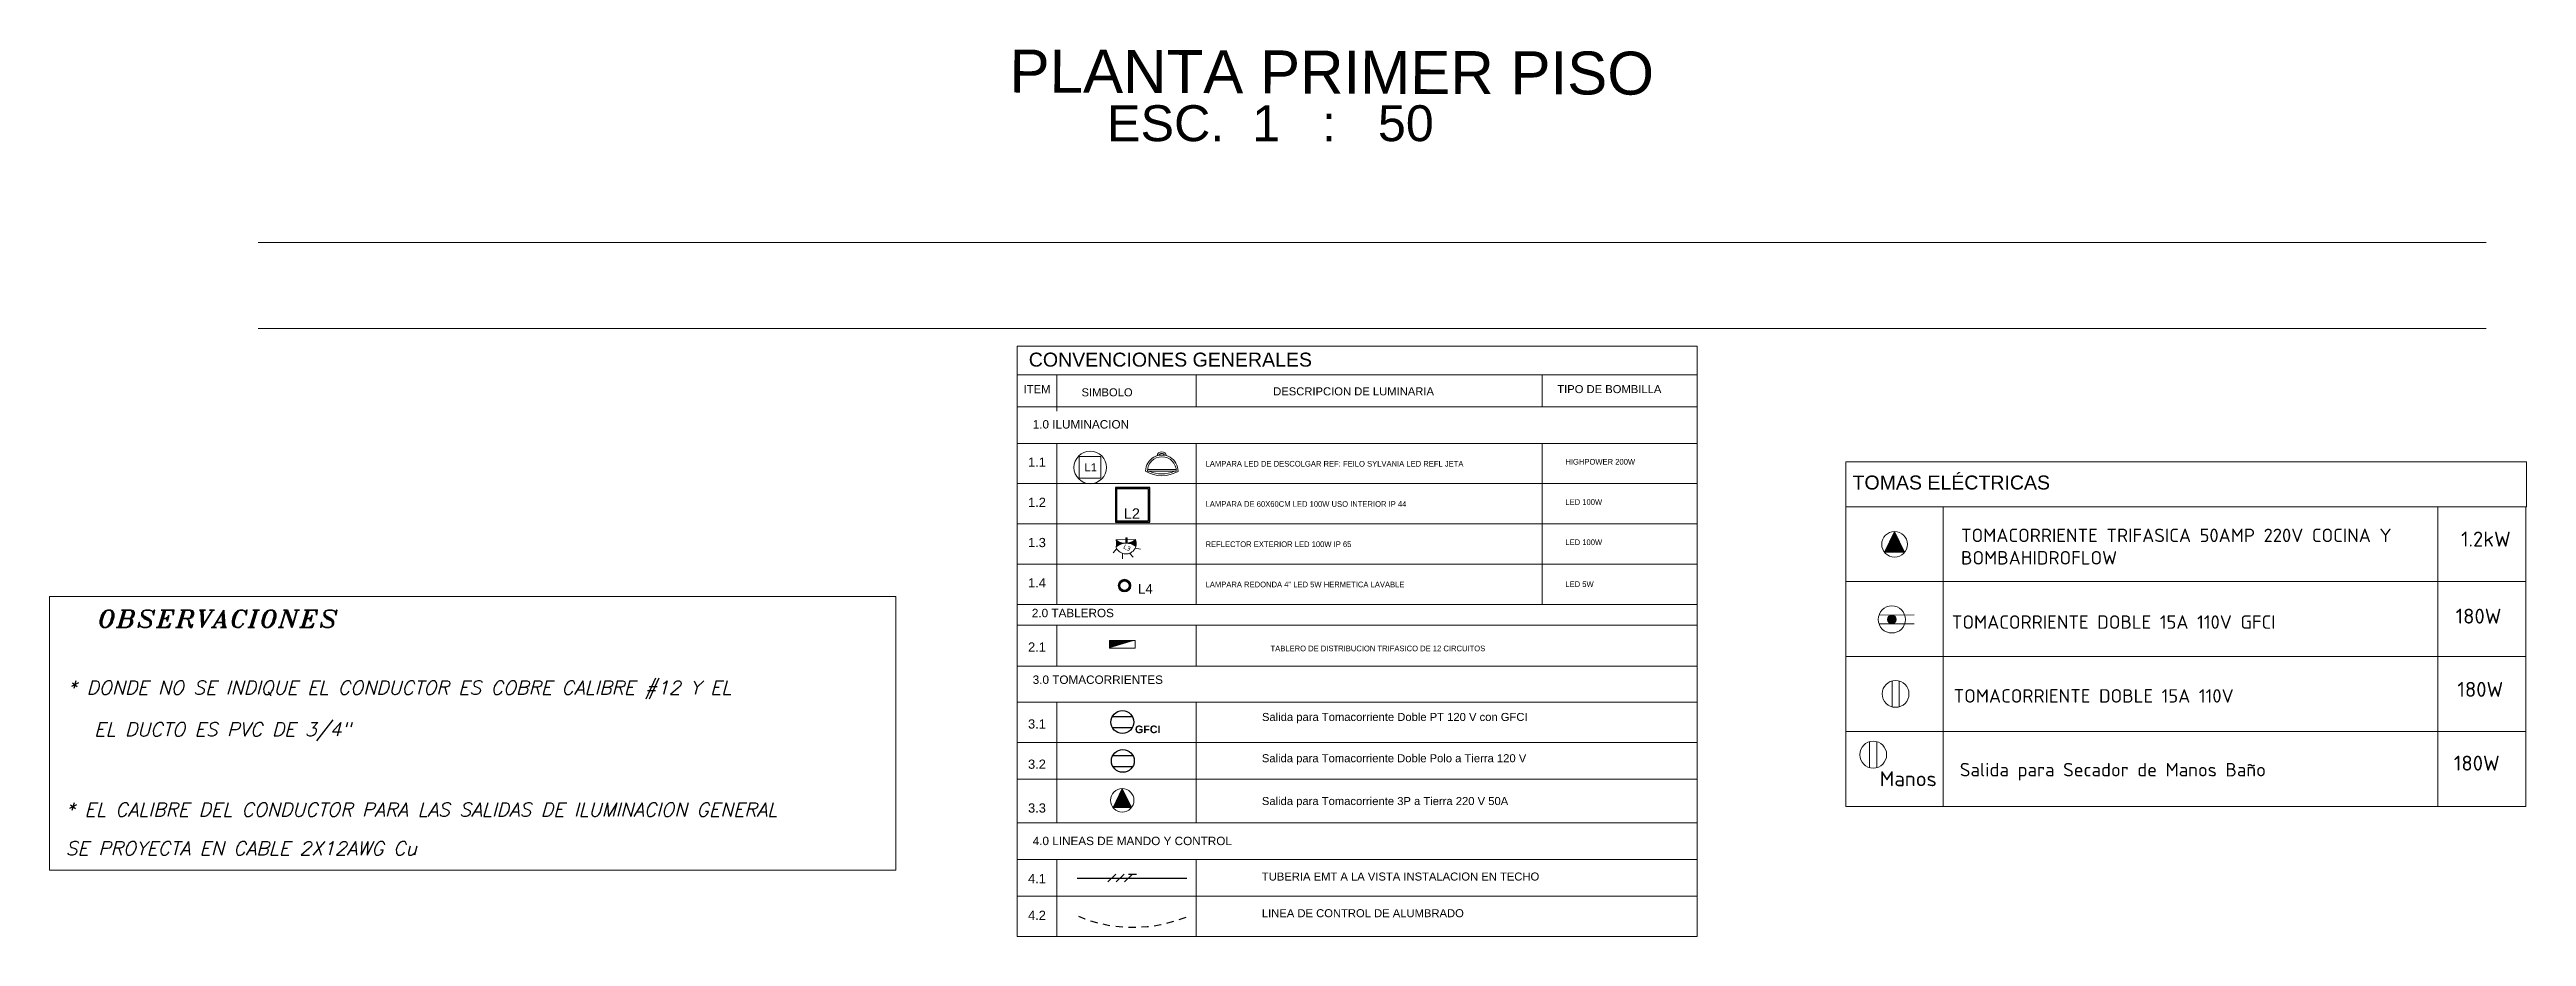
# Model space of a CAD drawing. Header units: millimetres. Extents: x 391 to 679, y 21 to 219.
# Drawn here: x 484.32 to 527.5, y 37.75 to 53.23 of the extents above; entities that cross this region are included whole.
import ezdxf
from ezdxf.enums import TextEntityAlignment as Align

# ---------------------------------------------------------------- set-up
doc = ezdxf.new("R2010")
doc.units = ezdxf.units.MM
doc.linetypes.add('HIDDEN2', pattern=[0.1875, 0.125, -0.0625])
doc.layers.get('0').update_dxf_attribs({"lineweight": 13})
for name, color, linetype, lineweight in [('A-DETL', 7, 'Continuous', 9), ('BLOQUE_TOMAS_REGULADAS', 30, 'Continuous', 9), ('BLOQUES_ALAMBRADO ILU', 1, 'Continuous', 30), ('BLOQUES_ILUMINACION', 1, 'Continuous', 30), ('BLOQUES_TOMAS', 150, 'Continuous', 9), ('CONTROL', 201, 'HIDDEN2', 30), ('E-LITE-EQPM', 33, 'Continuous', 9), ('Electrico Convenciones y Notas', 7, 'Continuous', 25), ('Electricos Tomacorrientes', 160, 'Continuous', 25), ('G-ANNO-TEXT', 7, 'Continuous', 9), ('IL cuadro', 5, 'Continuous', 9), ('IL txt', 3, 'Continuous', 9), ('Iluminacion', 190, 'Continuous', 9), ('j pisos', 251, 'Continuous', 9), ('notas', 8, 'Continuous', 9), ('proyección 5', 7, 'Continuous', 9), ('Salida Iluminacion', 140, 'Continuous', 15), ('TEXTO', 251, 'Continuous', 13), ('TEXTO ROTULO', 4, 'Continuous', 9), ('textos', 9, 'Continuous', 9), ('Tomas', 1, 'Continuous', 13), ('TUBERIA', 1, 'Continuous', 9), ('VARIOS', 253, 'Continuous', 9)]:
    doc.layers.add(name, color=color, linetype=linetype, lineweight=lineweight)
doc.styles.add('ARIAL', font='arial.ttf')
doc.styles.add('ISOCPEUR_1', font='isocpeur.ttf', dxfattribs={"height": 0.075})
doc.styles.add('ISOCPEUR_3', font='isocpeur.ttf', dxfattribs={"height": 0.2})
doc.styles.add('Nota 1000', font='', dxfattribs={"height": 1.5})
doc.styles.add('PREGUNTAS', font='ROMANS.SHX', dxfattribs={"oblique": 15, "height": 2})
doc.styles.add('PROYECTO', font='ITALICT.SHX', dxfattribs={"width": 1.15})
doc.styles.add('ROMANS', font='arial.ttf')
doc.styles.get("Standard").update_dxf_attribs({"font": 'arial.ttf'})
doc.styles.add('TEXTOS-TITULOS', font='arial.ttf', dxfattribs={"height": 0.08})
doc.styles.get('Nota 1000').set_extended_font_data('Eurostile')

msp = doc.modelspace()

# ---------------------------------------------------------------- texts
at = {"layer": 'Electrico Convenciones y Notas', "insert": (503.244, 41.4332), "char_height": 0.133035, "width": 0.458646, "attachment_point": 1}
msp.add_mtext('{\\fArial|b1|i0|c0|p34;GFCI}', dxfattribs=at)
at = {"layer": 'G-ANNO-TEXT', "color": 7, "attachment_point": 1}
for s, insert, char_height, width, style in [('TOMACORRIENTE TRIFASICA 50AMP 220V COCINA Y BOMBAHIDROFLOW', (517.643, 44.8683), 0.234774, 7.915268, 'ISOCPEUR_3'), ('\\pxt11;1.2kW', (526.3604, 44.8162), 0.261264, 6.925795, 'ISOCPEUR_1'), ('TOMACORRIENTE DOBLE 15A 110V GFCI', (517.4828, 43.3553), 0.234774, 6.168652, 'ISOCPEUR_3'), ('\\pxt11;180W', (526.2654, 43.4718), 0.261264, 6.925795, 'ISOCPEUR_1'), ('TOMACORRIENTE DOBLE 15A 110V', (517.5142, 42.0675), 0.234774, 5.445002, 'ISOCPEUR_3'), ('\\pxt11;180W', (526.2968, 42.1947), 0.261264, 6.925795, 'ISOCPEUR_1'), ('\\pxt11;Manos', (516.226, 40.6355), 0.261264, 6.925795, 'ISOCPEUR_1'), ('Salida para Secador de Manos Baño', (517.6217, 40.7804), 0.234774, 5.445002, 'ISOCPEUR_3'), ('\\pxt11;180W', (526.2353, 40.9077), 0.261264, 6.925795, 'ISOCPEUR_1')]:
    msp.add_mtext(s, dxfattribs=dict(at, insert=insert, char_height=char_height, width=width, style=style))
at = {"layer": 'IL txt', "color": 7, "style": 'ROMANS'}
for s, insert, char_height, width, attachment_point in [('CONVENCIONES GENERALES ', (501.392, 47.9385), 0.243709, 10.892571, 1), ('{\\fArial|b0|i0|c0|p34;ITEM}', (501.5364, 47.3012), 0.14, 0.64413, 5), ('{\\fArial|b0|i0|c0|p34;SIMBOLO}', (502.7572, 47.245), 0.14, 1.489475, 5), ('{\\fArial|b0|i0|c0|p34;DESCRIPCION DE LUMINARIA}', (505.6524, 47.2619), 0.14, 4.822548, 4), ('{\\fArial|b0|i0|c0|p34;TIPO DE BOMBILLA}', (510.6045, 47.3012), 0.14, 3.815496, 4), ('1.0 ILUMINACION', (501.4605, 46.7606), 0.146225, 6.535543, 1), ('1.1', (501.5348, 46.0288), 0.16, 0.69242, 5), ('{\\fMS Shell Dlg 2|b0|i0|c0|p34;\\H0.70833x;\\C0;LAMPARA LED DE DESCOLGAR REF: FEILO SYLVANIA LED REFL JETA}', (504.4741, 45.9993), 0.14, 5.733622, 4), ('{\\fMS Shell Dlg 2|b0|i0|c0|p34;\\H0.70833x;\\C0;HIGHPOWER 200W }', (510.7458, 46.0339), 0.14, 4.822548, 4), ('TOMAS ELÉCTRICAS ', (515.7522, 45.7944), 0.243709, 10.892571, 1), ('1.2', (501.5348, 45.3268), 0.16, 0.69242, 5), ('{\\fMS Shell Dlg 2|b0|i0|c0|p34;\\H0.70833x;\\C0;LAMPARA DE 60X60CM LED 100W USO INTERIOR IP 44}', (504.4741, 45.2973), 0.14, 5.733622, 4), ('{\\fMS Shell Dlg 2|b0|i0|c0|p34;\\H0.70833x;\\C0;LED 100W }', (510.7458, 45.3318), 0.14, 4.822548, 4), ('1.3', (501.5348, 44.6247), 0.16, 0.69242, 5), ('{\\fMS Shell Dlg 2|b0|i0|c0|p34;\\H0.70833x;\\C0;REFLECTOR EXTERIOR LED 100W IP 65}', (504.4741, 44.5953), 0.14, 5.733622, 4), ('{\\fMS Shell Dlg 2|b0|i0|c0|p34;\\H0.70833x;\\C0;LED 100W }', (510.7458, 44.6298), 0.14, 4.822548, 4), ('1.4', (501.5348, 43.9227), 0.16, 0.69242, 5), ('{\\fMS Shell Dlg 2|b0|i0|c0|p34;\\H0.70833x;\\C0;LAMPARA REDONDA 4" LED 5W HERMETICA LAVABLE}', (504.4741, 43.8932), 0.14, 5.733622, 4), ('{\\fMS Shell Dlg 2|b0|i0|c0|p34;\\H0.70833x;\\C0;LED 5W }', (510.7458, 43.8992), 0.14, 4.822548, 4), ('2.0 TABLEROS', (501.4455, 43.4694), 0.146225, 6.535543, 1), ('2.1', (501.5348, 42.8028), 0.16, 0.69242, 5), ('{\\fMS Shell Dlg 2|b0|i0|c0|p34;\\H0.70833x;\\C0;TABLERO DE DISTRIBUCION TRIFASICO DE 12 CIRCUITOS}', (505.6063, 42.7775), 0.14, 5.318868, 4), ('3.0 TOMACORRIENTES', (501.4605, 42.3061), 0.146225, 6.535543, 1), ('3.1', (501.5348, 41.46), 0.16, 0.69242, 5), ('{\\fArial|b0|i0|c0|p34;Salida para Tomacorriente Doble PT 120 V con GFCI}', (505.4572, 41.5618), 0.14, 4.822548, 4), ('3.2', (501.5348, 40.7579), 0.16, 0.69242, 5), ('Salida para Tomacorriente Doble Polo a Tierra 120 V', (505.4555, 40.8419), 0.14, 4.822548, 4), ('Salida para Tomacorriente 3P a Tierra 220 V 50A', (505.4555, 40.0947), 0.14, 4.822548, 4), ('3.3', (501.5348, 39.9937), 0.16, 0.69242, 5), ('4.0 LINEAS DE MANDO Y CONTROL', (501.4605, 39.4934), 0.146225, 6.535543, 1), ('TUBERIA EMT A LA VISTA INSTALACION EN TECHO', (505.4555, 38.798), 0.14, 6.2692, 4), ('4.1', (501.5348, 38.7625), 0.16, 0.69242, 5), ('4.2', (501.5348, 38.1227), 0.16, 0.69242, 5), ('LINEA DE CONTROL DE ALUMBRADO', (505.4555, 38.1582), 0.14, 6.2692, 4)]:
    msp.add_mtext(s, dxfattribs=dict(at, insert=insert, char_height=char_height, width=width, attachment_point=attachment_point))
at = {"layer": 'notas', "color": 7, "insert": (501.0565, 52.8464), "char_height": 0.375, "width": 17.421083, "attachment_point": 4, "rotation": 359.80062, "style": 'Nota 1000'}
msp.add_mtext('{\\fArial|b0|i0|c0|p34;\\H2x;PLANTA PRIMER PISO}', dxfattribs=at)
at = {"layer": 'TEXTO', "color": 0, "linetype": 'ByBlock', "insert": (503.2951, 43.9021), "char_height": 0.16698, "attachment_point": 1, "style": 'ARIAL'}
msp.add_mtext_dynamic_manual_height_columns('L4', width=1.047188, gutter_width=1, heights=[0], dxfattribs=at)
at = {"layer": 'TEXTO ROTULO', "color": 18, "style": 'PROYECTO', "width": 1.15}
msp.add_text('OBSERVACIONES', height=0.3, dxfattribs=at).set_placement((487.2592, 43.296), align=Align.MIDDLE)
at = {"layer": 'TEXTO ROTULO', "color": 18, "style": 'PREGUNTAS', "oblique": 15}
for s, p in [('* DONDE NO SE INDIQUE EL CONDUCTOR ES COBRE CALIBRE #12 Y EL', (484.6348, 41.9743)), ('EL DUCTO ES PVC DE 3/4"', (485.0984, 41.2452)), ('* EL CALIBRE DEL CONDUCTOR PARA LAS SALIDAS DE ILUMINACION GENERAL', (484.6024, 39.847)), ('SE PROYECTA EN CABLE 2X12AWG Cu', (484.6024, 39.1711))]:
    msp.add_text(s, height=0.24, dxfattribs=at).set_placement(p)
at = {"layer": 'textos', "style": 'TEXTOS-TITULOS'}
msp.add_text('ESC.  1   :   50', height=0.627118, dxfattribs=at).set_placement((502.756, 51.6271))

# ---------------------------------------------------------------- blocks, each defined once
blk = doc.blocks.new('tablero BT')
at = {"layer": 'BLOQUES_TOMAS'}
h = blk.add_hatch(color=5, dxfattribs=at)
h.dxf.hatch_style = 1
h.paths.add_polyline_path([(10.824, 74.198), (10.959, 74.198), (10.824, 74.648)])
blk.add_lwpolyline([(10.959, 74.648), (10.959, 74.198), (10.824, 74.198), (10.824, 74.648)], close=True, dxfattribs=at)
blk = doc.blocks.new('TUG')
at = {"layer": 'Electricos Tomacorrientes'}
for p, q in [((44.135, 29.616), (44.319, 29.616)), ((44.318, 29.512), (44.135, 29.512))]:
    blk.add_line(p, q, dxfattribs=at)
blk.add_circle((44.227, 29.565), 0.105, dxfattribs=at)
blk = doc.blocks.new('FFT')
at = {"layer": 'BLOQUES_ALAMBRADO ILU'}
for p, q in [((0.038, 0.038), (-0.038, -0.038)), ((0.118, 0.038), (0.042, -0.038)), ((0.2, 0.038), (0.123, -0.038)), ((0.162, 0.038), (0.237, 0.038))]:
    blk.add_line(p, q, dxfattribs=at)
blk = doc.blocks.new('GFCI')
at = {"layer": 'Iluminacion'}
h = blk.add_hatch(color=1, dxfattribs=at)
h.dxf.hatch_style = 1
edge = h.paths.add_edge_path()
edge.add_arc((0, 0.083), 0.0272, 0, 360)
at = {"layer": 'Iluminacion', "color": 1}
for points in [[(-0.027, 0.005), (-0.027, 0.219)], [(0.027, 0.005), (0.027, 0.219)]]:
    blk.add_lwpolyline(points, dxfattribs=at)
for radius in [0.0829, 0.0272]:
    blk.add_circle((0, 0.083), radius, dxfattribs=at)
blk = doc.blocks.new('LAMP 60X60 OFICINAS')
at = {"layer": 'BLOQUES_ILUMINACION'}
for points in [[(502.819, 43.857), (503.419, 43.857), (503.419, 44.457), (502.819, 44.457)], [(502.839, 43.877), (503.399, 43.877), (503.399, 44.437), (502.839, 44.437)]]:
    blk.add_lwpolyline(points, close=True, dxfattribs=at)
at = {"insert": (502.968, 44.096), "char_height": 0.18, "attachment_point": 1}
blk.add_mtext_dynamic_manual_height_columns('L2', width=0.34688, gutter_width=0.6, heights=[0], dxfattribs=at)
blk = doc.blocks.new('LAM DESCOLGAR 200W LED')
for p, q in [((502.272, 44.974), (502.272, 44.599)), ((502.272, 44.974), (502.272, 44.599)), ((502.272, 44.599), (502.272, 44.974)), ((502.272, 44.599), (502.272, 44.974)), ((502.647, 44.974), (502.272, 44.974)), ((502.647, 44.974), (502.272, 44.974)), ((502.272, 44.974), (502.647, 44.974)), ((502.272, 44.974), (502.647, 44.974)), ((502.647, 44.599), (502.647, 44.974)), ((502.647, 44.599), (502.647, 44.974)), ((502.647, 44.974), (502.647, 44.599)), ((502.647, 44.974), (502.647, 44.599)), ((502.272, 44.599), (502.647, 44.599)), ((502.272, 44.599), (502.647, 44.599)), ((502.647, 44.599), (502.272, 44.599)), ((502.647, 44.599), (502.272, 44.599))]:
    blk.add_line(p, q)
blk.add_circle((502.463, 44.785), 0.284)
at = {"layer": 'TEXTO', "color": 0, "linetype": 'ByBlock', "insert": (502.364, 44.858), "char_height": 0.1392, "attachment_point": 1, "style": 'ARIAL'}
blk.add_mtext_dynamic_manual_height_columns('L1', width=1.04719, gutter_width=1, heights=[0], dxfattribs=at)
blk = doc.blocks.new('*U310')
at = {"layer": 'TUBERIA'}
blk.add_lwpolyline([(0.015, 0.034), (-0.015, -0.034)], dxfattribs=at)
blk = doc.blocks.new('*U311')
at = {"layer": 'Iluminacion', "color": 0, "linetype": 'ByBlock', "lineweight": -2, "transparency": 16777216}
blk.add_blockref('*U310', (144.46, 11.037), dxfattribs=at)
for p, rotation in [((144.574, 10.996), 40.00000000000001), ((144.687, 11.038), 79.99999999999994), ((144.747, 11.143), 120)]:
    blk.add_blockref('*U310', p, dxfattribs=dict(at, rotation=rotation))
blk = doc.blocks.new('Aplique')
at = {"layer": 'Iluminacion'}
h = blk.add_hatch(color=5, dxfattribs=at)
h.dxf.hatch_style = 1
edge = h.paths.add_edge_path()
edge.add_line((144.671, 11.275), (144.713, 11.19))
edge.add_arc((144.666, 10.986), 0.209, 76.9152, 155.8902)
edge.add_line((144.475, 11.071), (144.433, 11.157))
edge.add_arc((144.48, 11.36), 0.209, 256.9152, 335.8902)
h = blk.add_hatch(color=5, dxfattribs=at)
h.dxf.hatch_style = 1
h.paths.add_polyline_path([(144.573, 11.173), (144.541, 11.238), (144.557, 11.246), (144.589, 11.181)])
at = {"layer": 'Iluminacion', "color": 5}
blk.add_lwpolyline([(144.433, 11.157), (144.671, 11.275)], dxfattribs=at)
blk.add_lwpolyline([(144.573, 11.173), (144.541, 11.238), (144.557, 11.246), (144.589, 11.181)], close=True, dxfattribs=at)
for centre, radius, start, end in [((144.48, 11.36), 0.209, 256.9152, 335.8902), ((144.575, 11.169), 0.14, 224.4635, 47.4095), ((144.666, 10.986), 0.209, 76.9152, 155.8902)]:
    blk.add_arc(centre, radius, start, end, dxfattribs=at)
at = {"layer": 'Iluminacion', "color": 5, "rotation": 10}
blk.add_blockref('*U311', (4.136, -24.935), dxfattribs=at)
at = {"insert": (144.565, 11.155), "char_height": 0.06, "attachment_point": 1}
blk.add_mtext_dynamic_manual_height_columns('{\\fVerdana|b0|i0|c0|p34;L3}', width=0.3994, gutter_width=1, heights=[0], dxfattribs=at)
blk = doc.blocks.new('Lighting_Fixture-Lutron-Recessed-Finire-4in-Round-Downlight - Not a Type - Load Type Catalog-13473215-1_9 PLANTA ILUMINACIÓN')
at = {"layer": 'E-LITE-EQPM', "color": 243}
for start, end in [(90, 270), (270, 90)]:
    blk.add_arc((0, 0), 0.0737, start, end, dxfattribs=at)

# ---------------------------------------------------------------- hatches: boundary and pattern name
at = {"layer": 'A-DETL'}
h = msp.add_hatch(color=1, dxfattribs=at)
h.dxf.hatch_style = 1
h.paths.add_polyline_path([(516.3093, 44.4556), (516.4847, 44.8182), (516.6601, 44.4556)])
h = msp.add_hatch(color=1, dxfattribs=at)
h.dxf.hatch_style = 1
h.paths.add_polyline_path([(502.8613, 40.0014), (503.0215, 40.3328), (503.1818, 40.0014)])
at = {"layer": 'E-LITE-EQPM'}
h = msp.add_hatch(color=1, dxfattribs=at)
h.dxf.hatch_style = 1
edge = h.paths.add_edge_path()
edge.add_arc((503.0613, 43.8744), 0.1099, 90, 270)
edge = h.paths.add_edge_path()
edge.add_arc((503.0613, 43.8744), 0.1099, 270, 450)
edge = h.paths.add_edge_path()
edge.add_arc((503.0613, 43.8744), 0.0796, 90, 270)
edge.add_arc((503.0613, 43.8744), 0.0796, 270, 450)

# ---------------------------------------------------------------- linework, layer by layer
for p, q in [((502.6474, 46.1241), (502.2724, 46.1241)), ((502.6474, 46.1241), (502.2724, 46.1241)), ((502.2724, 46.1241), (502.6474, 46.1241)), ((502.2724, 46.1241), (502.6474, 46.1241)), ((502.2724, 45.7491), (502.6474, 45.7491)), ((502.2724, 45.7491), (502.6474, 45.7491)), ((502.6474, 45.7491), (502.2724, 45.7491)), ((502.6474, 45.7491), (502.2724, 45.7491))]:
    msp.add_line(p, q)
msp.add_lwpolyline([(484.3215, 43.6865), (499.0747, 43.6865), (499.0747, 38.9095), (484.3215, 38.9095)], close=True)
at = {"layer": 'A-DETL', "color": 1}
for p, q in [((516.4401, 41.7594), (516.4401, 42.2114)), ((516.5631, 42.2114), (516.5631, 41.7594)), ((516.0504, 40.6984), (516.0504, 41.1505)), ((516.1734, 41.1505), (516.1734, 40.6984))]:
    msp.add_line(p, q, dxfattribs=at)
for points in [[(516.3093, 44.4556), (516.4847, 44.8182), (516.6601, 44.4556)], [(502.8613, 40.0014), (503.0215, 40.3328), (503.1818, 40.0014)]]:
    msp.add_lwpolyline(points, dxfattribs=at)
at = {"layer": 'A-DETL'}
for points in [[(516.6601, 44.4556), (516.3093, 44.4556)], [(503.1818, 40.0014), (502.8613, 40.0014)]]:
    msp.add_lwpolyline(points, dxfattribs=at)
at = {"layer": 'A-DETL', "color": 1}
for centre, radius in [((516.4847, 44.5945), 0.2237), ((516.5016, 41.9854), 0.2342), ((516.1119, 40.9244), 0.2342), ((503.0215, 40.1284), 0.2044)]:
    msp.add_circle(centre, radius, dxfattribs=at)
at = {"layer": 'BLOQUES_ILUMINACION', "linetype": 'ByBlock'}
msp.add_lwpolyline([(502.2346, 38.7711), (504.1466, 38.7711)], dxfattribs=at)
at = {"layer": 'CONTROL'}
msp.add_arc((503.2106, 40.3897), 2.4756, 247.32378, 292.67622, dxfattribs=at)
at = {"layer": 'E-LITE-EQPM', "color": 1}
for start, end in [(90, 270), (270, 90)]:
    msp.add_arc((503.0613, 43.8744), 0.0796, start, end, dxfattribs=at)
at = {"layer": 'IL cuadro', "lineweight": 0}
for p, q in [((501.1904, 48.0512), (501.1904, 37.7531)), ((501.1904, 48.0512), (513.0439, 48.0512)), ((513.0439, 48.0512), (513.0439, 37.7531)), ((501.1904, 47.5512), (513.0439, 47.5512)), ((501.8804, 47.5512), (501.8804, 46.9177)), ((504.3123, 46.995), (504.3123, 47.5512)), ((501.1904, 46.995), (513.0439, 46.995)), ((501.1904, 46.3552), (513.0439, 46.3552)), ((501.8804, 46.3552), (501.8804, 43.547)), ((504.3123, 43.547), (504.3123, 46.3552)), ((501.1904, 45.6531), (513.0439, 45.6531)), ((501.1904, 44.9511), (513.0439, 44.9511)), ((501.1904, 44.2491), (513.0439, 44.2491)), ((501.1904, 43.547), (513.0439, 43.547)), ((501.1904, 43.1837), (513.0439, 43.1837)), ((501.8804, 43.1837), (501.8804, 42.4692)), ((504.3123, 42.4692), (504.3123, 43.1837)), ((501.1904, 42.4692), (513.0439, 42.4692)), ((501.1904, 41.8409), (513.0439, 41.8409)), ((501.8804, 41.8409), (501.8804, 41.1389)), ((501.8804, 41.8409), (501.8804, 39.7348)), ((504.3123, 41.1389), (504.3123, 41.8409)), ((504.3123, 39.7348), (504.3123, 41.8409)), ((501.1904, 41.1389), (513.0439, 41.1389)), ((501.1904, 40.499), (513.0439, 40.499)), ((501.1904, 39.7348), (513.0439, 39.7348)), ((501.1904, 39.0949), (513.0439, 39.0949)), ((501.8804, 39.0949), (501.8804, 37.7531)), ((504.3123, 37.7531), (504.3123, 39.0949)), ((501.1904, 38.4551), (513.0439, 38.4551)), ((504.3123, 37.7531), (504.3123, 38.4551)), ((501.1904, 37.7531), (513.0439, 37.7531))]:
    msp.add_line(p, q, dxfattribs=at)
at = {"layer": 'IL cuadro', "ltscale": 0.2}
for p, q in [((510.3387, 47.5512), (510.3387, 46.995)), ((510.3387, 46.3552), (510.3387, 43.547)), ((510.3387, 41.1389), (510.3387, 41.1389))]:
    msp.add_line(p, q, dxfattribs=at)
at = {"layer": 'IL cuadro'}
msp.add_lwpolyline([(515.6379, 45.2495), (527.5002, 45.2495), (527.5002, 46.0333), (515.6379, 46.0333)], close=True, dxfattribs=at)
for points in [[(515.6379, 40.0234), (515.6379, 45.2495), (525.9527, 45.2495), (525.9527, 40.0234)], [(517.3314, 40.0234), (517.3314, 45.246)], [(527.4914, 40.0234), (527.4914, 45.2495)], [(515.6379, 43.943), (527.4914, 43.943)], [(515.6379, 42.6365), (527.4914, 42.6365)], [(515.6379, 41.3299), (527.4914, 41.3299)], [(515.6379, 40.0234), (527.4914, 40.0234)]]:
    msp.add_lwpolyline(points, dxfattribs=at)
at = {"layer": 'j pisos', "color": 5}
for p, q in [((503.9639, 45.8682), (503.4593, 45.8719)), ((503.9623, 45.8982), (503.4614, 45.9019))]:
    msp.add_line(p, q, dxfattribs=at)
for centre, radius, start, end in [((503.7104, 46.1249), 0.0843, 10.49641, 170.04073), ((503.7116, 45.87), 0.2823, 359.50523, 179.66397), ((503.715, 46.3419), 0.5502, 238.71615, 300.45305), ((503.715, 46.3419), 0.5502, 238.71615, 300.45305), ((503.7116, 45.87), 0.2523, 359.5846, 179.5846), ((503.715, 46.3419), 0.5202, 244.69197, 294.47723), ((503.715, 46.3419), 0.5202, 244.69197, 294.47723), ((503.7104, 46.1249), 0.0543, 25.47034, 155.0668)]:
    msp.add_arc(centre, radius, start, end, dxfattribs=at)
at = {"layer": 'proyección 5', "flags": 128}
for points in [[(487.9597, 49.8578), (526.796, 49.8578)], [(487.9597, 48.3578), (526.796, 48.3578)]]:
    msp.add_lwpolyline(points, dxfattribs=at)

# ---------------------------------------------------------------- block references
for name, p in [('LAM DESCOLGAR 200W LED', (0, 1.15)), ('LAMP 60X60 OFICINAS', (0.0819, 1.1258))]:
    msp.add_blockref(name, p)
at = {"layer": 'BLOQUE_TOMAS_REGULADAS', "xscale": 1.802775637731995, "yscale": 1.802775637731995, "zscale": 1.802775637731995}
msp.add_blockref('FFT', (502.8398, 38.7741), dxfattribs=at)
at = {"layer": 'E-LITE-EQPM', "color": 1, "xscale": 1.492176269265365, "yscale": 1.492176269265365, "zscale": 1.492176269265365}
msp.add_blockref('Lighting_Fixture-Lutron-Recessed-Finire-4in-Round-Downlight - Not a Type - Load Type Catalog-13473215-1_9 PLANTA ILUMINACIÓN', (503.0613, 43.8744), dxfattribs=at)
at = {"layer": 'Electrico Convenciones y Notas', "xscale": 1.893774365990445, "yscale": 1.893774365990445, "zscale": 1.893774365990445}
for p in [(419.2679, -14.4956), (419.2757, -15.1734)]:
    msp.add_blockref('TUG', p, dxfattribs=at)
at = {"layer": 'Salida Iluminacion', "xscale": 1.3, "yscale": 1.3, "zscale": 1.3, "rotation": 334.9455854632868}
msp.add_blockref('Aplique', (326.6725, 111.0466), dxfattribs=at)
at = {"layer": 'Tomas', "xscale": 2.846370334157873, "yscale": 2.846370334157873, "zscale": 2.846370334157873, "rotation": 270.240184055472}
msp.add_blockref('GFCI', (516.2012, 43.2827), dxfattribs=at)
at = {"layer": 'VARIOS', "rotation": 270}
msp.add_blockref('tablero BT', (428.5996, 53.7427), dxfattribs=at)

msp.set_redraw_order([(e.dxf.handle, doc.entitydb.next_handle()) for e in msp.query("TEXT MTEXT ATTDEF DIMENSION ARC_DIMENSION")])  # texts and dimensions are drawn at this point

doc.saveas('drawing.dxf')
